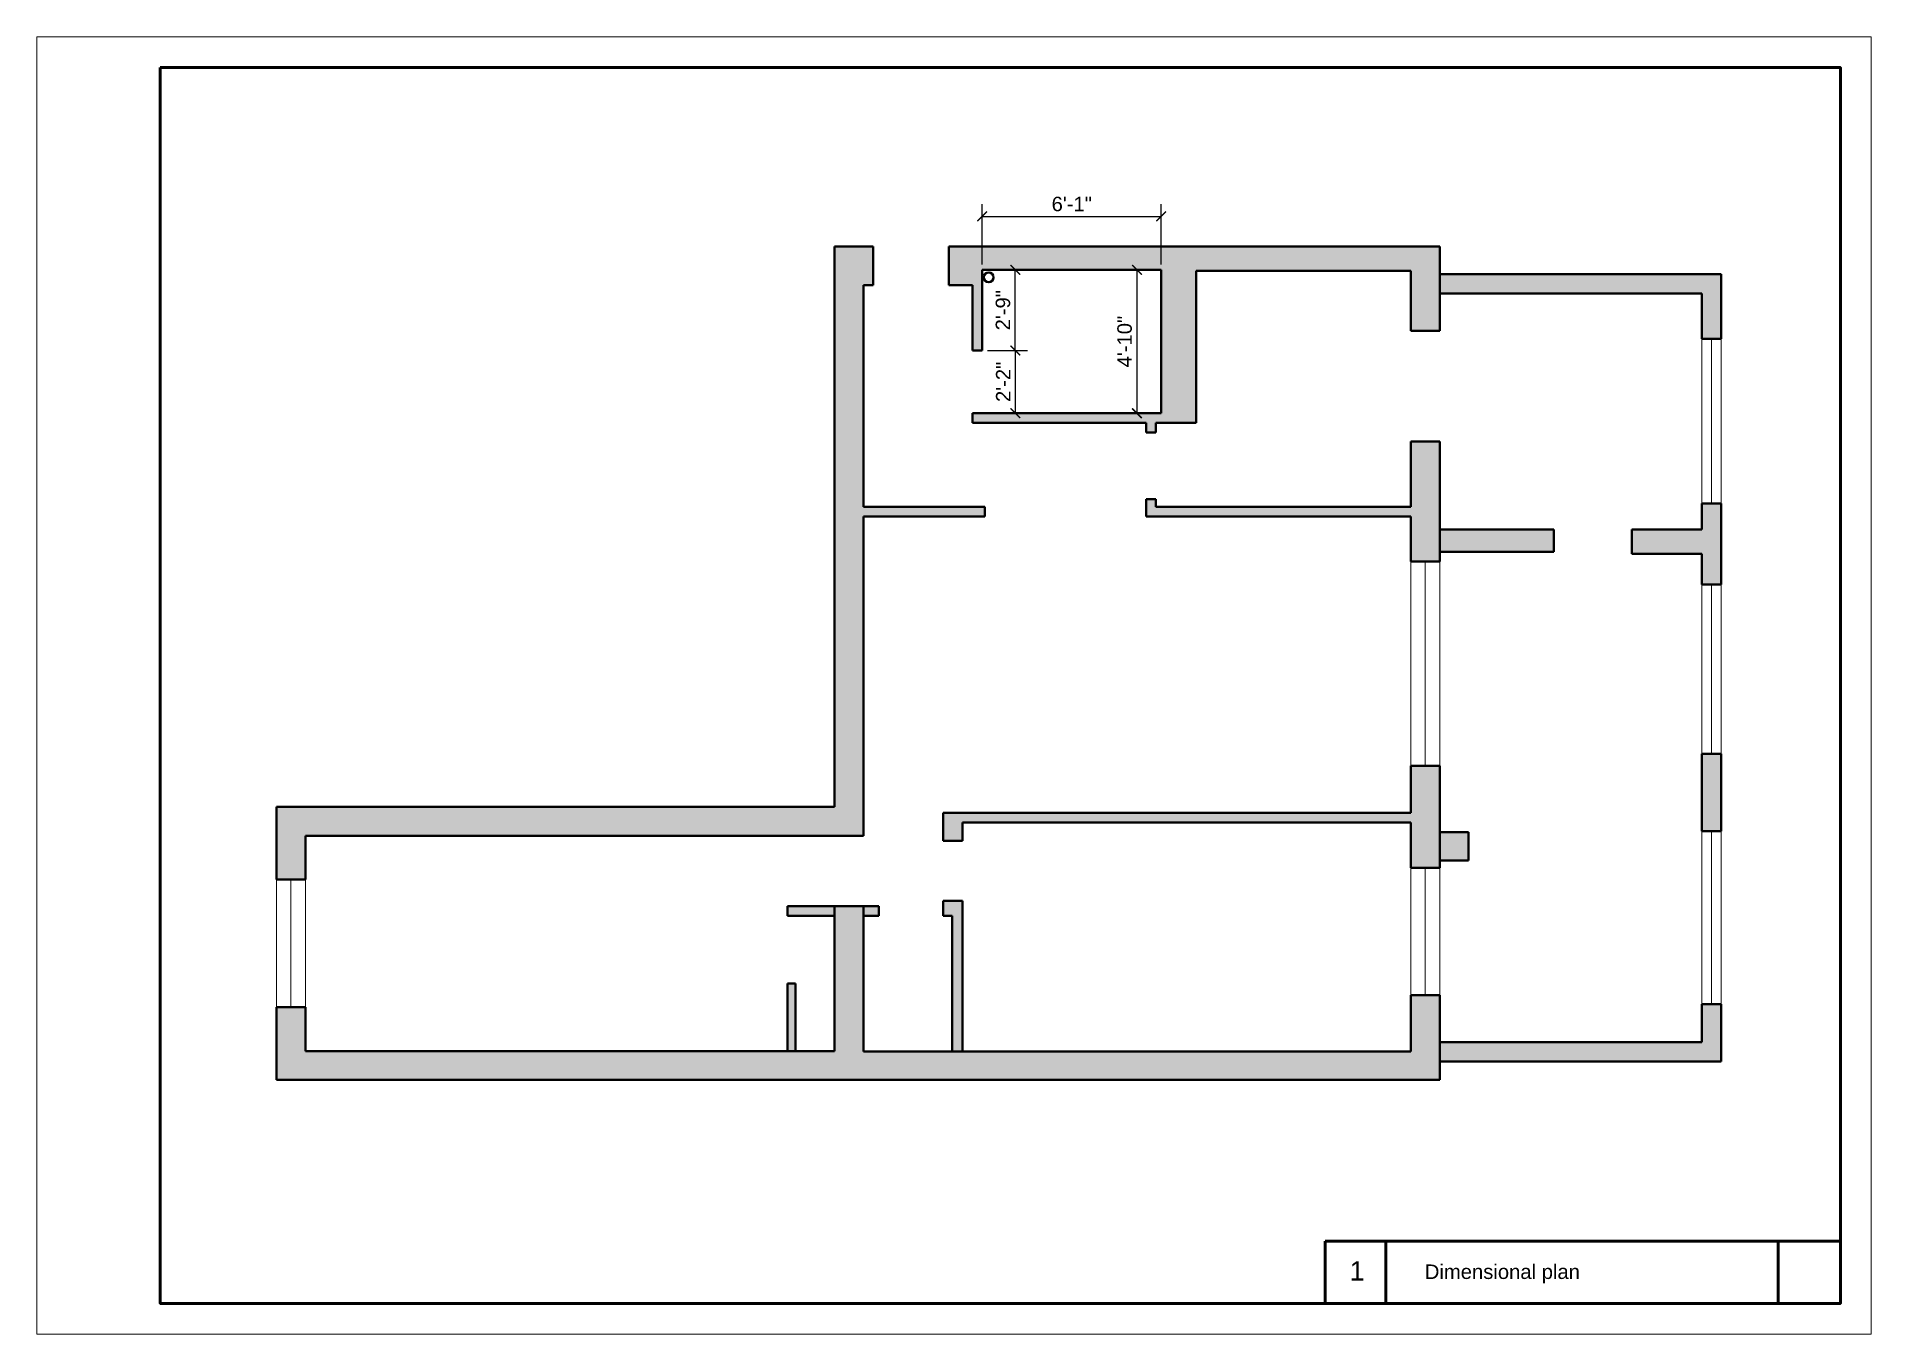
# Model space of a CAD drawing. Header units: millimetres. Extents: x -113694 to 67403, y -186630 to 63734.
# Drawn here: x -111700 to -92694, y -186523 to -173084 of the extents above; entities that cross this region are included whole.
import ezdxf

# ---------------------------------------------------------------- set-up
doc = ezdxf.new("R2010")
doc.units = ezdxf.units.MM
doc.header["$PDMODE"] = 3
doc.linetypes.add('ACAD_ISO03W100', pattern=[30, 12, -18])
for name, color, linetype, lineweight in [('0.5', 7, 'Continuous', 50), ('01 прерыпистая', 150, 'ACAD_ISO03W100', 20), ('07 размеры 0.2', 163, 'Continuous', 20), ('LEST', 32, 'Continuous', 15), ('STEN', 7, 'Continuous', 40), ('текст', 7, 'Continuous', 18)]:
    doc.layers.add(name, color=color, linetype=linetype, lineweight=lineweight)
doc.layers.add('RAZMER', color=7, linetype='Continuous')
doc.styles.get("Standard").update_dxf_attribs({"font": 'arial.ttf'})
doc.dimstyles.new('Copy(2) of ISO-25', dxfattribs={"dimtxt": 150, "dimasz": 100, "dimexe": 125, "dimexo": 55, "dimgap": 50, "dimtad": 1, "dimdec": 0, "dimlfac": 0.03937, "dimlunit": 4, "dimtxsty": 'Standard', "dimblk": 'ARCHTICK', "dimcen": 200, "dimadec": 0, "dimazin": 0, "dimtfac": 1, "dimtdec": 0, "dimtmove": 1, "dimatfit": 3, "dimfxl": 1, "dimarcsym": 0})
picture_1 = doc.add_image_def('image1.jpg', size_in_pixel=(3000, 3000))

msp = doc.modelspace()

# ---------------------------------------------------------------- texts
msp.add_text('Dimensional plan', height=150).set_placement((-97319.7, -185949.9))
at = {"layer": 'текст', "insert": (-98098.5, -185765.7), "char_height": 200, "attachment_point": 1}
msp.add_mtext_dynamic_manual_height_columns('1', width=580.946, gutter_width=12.5, heights=[0], dxfattribs=at)

# ---------------------------------------------------------------- blocks, each defined once
blk = doc.blocks.new('_ArchTick')
at = {"color": 0, "linetype": 'ByBlock', "const_width": 0.15}
blk.add_lwpolyline([(-0.5, -0.5), (0.5, 0.5)], dxfattribs=at)
blk = doc.blocks.new('*D288')
at = {"layer": 'Defpoints', "color": 0, "ltscale": 3, "transparency": 16777216}
for p in [(-100050, -174945), (-101905, -175499), (-100050, -175499)]:
    blk.add_point(p, dxfattribs=at)
at = {"layer": 'RAZMER', "color": 0, "lineweight": -2, "ltscale": 3, "transparency": 16777216}
for p, q in [((-101905, -175444), (-101905, -174820)), ((-100050, -175444), (-100050, -174820)), ((-101905, -174945), (-100050, -174945))]:
    blk.add_line(p, q, dxfattribs=at)
at = {"layer": 'RAZMER', "color": 0, "lineweight": -2, "ltscale": 3, "transparency": 16777216, "xscale": 100, "yscale": 100, "zscale": 100, "rotation": 180}
blk.add_blockref('_ArchTick', (-101905, -174945), dxfattribs=at)
at = {"layer": 'RAZMER', "color": 0, "lineweight": -2, "ltscale": 3, "transparency": 16777216, "xscale": 100, "yscale": 100, "zscale": 100}
blk.add_blockref('_ArchTick', (-100050, -174945), dxfattribs=at)
at = {"layer": 'RAZMER', "color": 0, "ltscale": 3, "transparency": 16777216, "insert": (-100977, -174818), "char_height": 150, "attachment_point": 5}
blk.add_mtext('6\'-1"', dxfattribs=at)
blk = doc.blocks.new('*D289')
at = {"layer": 'Defpoints', "color": 0, "ltscale": 3, "transparency": 16777216}
for p in [(-100050, -175499), (-100302, -176984), (-100050, -176984)]:
    blk.add_point(p, dxfattribs=at)
at = {"layer": 'RAZMER', "color": 0, "lineweight": -2, "ltscale": 3, "transparency": 16777216}
for p, q in [((-100105, -175499), (-100427, -175499)), ((-100302, -175499), (-100302, -176984)), ((-100105, -176984), (-100427, -176984))]:
    blk.add_line(p, q, dxfattribs=at)
at = {"layer": 'RAZMER', "color": 0, "lineweight": -2, "ltscale": 3, "transparency": 16777216, "xscale": 100, "yscale": 100, "zscale": 100}
for p, rotation in [((-100302, -175499), 90), ((-100302, -176984), 270)]:
    blk.add_blockref('_ArchTick', p, dxfattribs=dict(at, rotation=rotation))
at = {"layer": 'RAZMER', "color": 0, "ltscale": 3, "transparency": 16777216, "insert": (-100429, -176242), "char_height": 150, "attachment_point": 5, "rotation": 90}
blk.add_mtext('4\'-10"', dxfattribs=at)
blk = doc.blocks.new('*D290')
at = {"layer": 'Defpoints', "color": 0, "ltscale": 3, "transparency": 16777216}
for p in [(-101905, -175499), (-101562, -175499), (-101905, -176334)]:
    blk.add_point(p, dxfattribs=at)
at = {"layer": 'RAZMER', "color": 0, "lineweight": -2, "ltscale": 3, "transparency": 16777216}
for p, q in [((-101850, -175499), (-101437, -175499)), ((-101562, -176334), (-101562, -175499)), ((-101850, -176334), (-101437, -176334))]:
    blk.add_line(p, q, dxfattribs=at)
at = {"layer": 'RAZMER', "color": 0, "lineweight": -2, "ltscale": 3, "transparency": 16777216, "xscale": 100, "yscale": 100, "zscale": 100}
for p, rotation in [((-101562, -175499), 90), ((-101562, -176334), 270)]:
    blk.add_blockref('_ArchTick', p, dxfattribs=dict(at, rotation=rotation))
at = {"layer": 'RAZMER', "color": 0, "ltscale": 3, "transparency": 16777216, "insert": (-101689, -175917), "char_height": 150, "attachment_point": 5, "rotation": 90}
blk.add_mtext('2\'-9"', dxfattribs=at)
blk = doc.blocks.new('*D291')
at = {"layer": 'Defpoints', "color": 0, "ltscale": 3, "transparency": 16777216}
for p in [(-101905, -176334), (-101905, -176984), (-101562, -176984)]:
    blk.add_point(p, dxfattribs=at)
at = {"layer": 'RAZMER', "color": 0, "lineweight": -2, "ltscale": 3, "transparency": 16777216}
for p, q in [((-101850, -176334), (-101437, -176334)), ((-101562, -176334), (-101562, -176984)), ((-101850, -176984), (-101437, -176984))]:
    blk.add_line(p, q, dxfattribs=at)
at = {"layer": 'RAZMER', "color": 0, "lineweight": -2, "ltscale": 3, "transparency": 16777216, "xscale": 100, "yscale": 100, "zscale": 100}
for p, rotation in [((-101562, -176334), 90), ((-101562, -176984), 270)]:
    blk.add_blockref('_ArchTick', p, dxfattribs=dict(at, rotation=rotation))
at = {"layer": 'RAZMER', "color": 0, "ltscale": 3, "transparency": 16777216, "insert": (-101687, -176659), "char_height": 150, "attachment_point": 5, "rotation": 90}
blk.add_mtext('2\'-2"', dxfattribs=at)

# ---------------------------------------------------------------- dimensions: what is measured, and where the dimension line sits
at = {"layer": 'RAZMER', "ltscale": 3}
dim = msp.add_linear_dim(base=(-100049.7, -174944.6), p1=(-101904.7, -175499), p2=(-100049.7, -175499), dimstyle='Copy(2) of ISO-25', dxfattribs=at)
dim.commit()
dim.dimension.update_dxf_attribs({"geometry": '*D288', "text_midpoint": (-100977.2, -174818)})
for base, p1, p2, picture, middle in [((-101562.2, -175499), (-101904.7, -176334), (-101904.7, -175499), '*D290', (-101688.7, -175916.5)), ((-100302.1, -176984), (-100049.7, -175499), (-100049.7, -176984), '*D289', (-100428.7, -176241.5)), ((-101562.2, -176984), (-101904.7, -176334), (-101904.7, -176984), '*D291', (-101687.5, -176659))]:
    dim = msp.add_linear_dim(base=base, p1=p1, p2=p2, angle=90, dimstyle='Copy(2) of ISO-25', dxfattribs=at)
    dim.commit()
    dim.dimension.update_dxf_attribs({"geometry": picture, "text_midpoint": middle})

# ---------------------------------------------------------------- hatches: boundary and pattern name
at = {"layer": 'STEN'}
h = msp.add_hatch(color=256, dxfattribs=at)
h.set_gradient(color1=(147, 149, 152), color2=(147, 149, 152), tint=1)
h.paths.add_polyline_path([(-103135.7, -178053), (-101876.7, -178053), (-101876.7, -177953), (-103135.7, -177953), (-103135.7, -175656), (-103035.7, -175656), (-103035.7, -175256), (-103435.7, -175256), (-103435.7, -181059), (-109216.7, -181059), (-109216.7, -181814), (-108916.7, -181814), (-108916.7, -181359), (-103135.7, -181359)])
h.paths.add_polyline_path([(-97164.7, -183012), (-97464.7, -183012), (-97464.7, -183594), (-102107.7, -183594), (-103135.7, -183594), (-103135.7, -182089), (-103435.7, -182089), (-103435.7, -183589), (-103920.7, -183589), (-108916.7, -183589), (-108916.7, -183134), (-109216.7, -183134), (-109216.7, -183889), (-97164.7, -183889)])
h.paths.add_polyline_path([(-103435.7, -182089), (-103920.7, -182089), (-103920.7, -182189), (-103435.7, -182189)], flags=17)
h.paths.add_polyline_path([(-103838.6, -182889), (-103920.7, -182889), (-103920.7, -183589), (-103838.6, -183589)], flags=17)
h.paths.add_polyline_path([(-102974.6, -182089), (-103135.7, -182089), (-103135.7, -182189), (-102974.6, -182189)], flags=17)
h.paths.add_polyline_path([(-102107.7, -182032), (-102310.7, -182032), (-102310.7, -182189), (-102215.8, -182189), (-102215.8, -183594), (-102107.7, -183594)])
h.paths.add_polyline_path([(-97164.7, -180634), (-97464.7, -180634), (-97464.7, -181121), (-102310.7, -181121), (-102310.7, -181411), (-102107.7, -181411), (-102107.7, -181221), (-97464.7, -181221), (-97464.7, -181693), (-97164.7, -181693)])
h.paths.add_polyline_path([(-96867.7, -181324), (-97164.7, -181324), (-97164.7, -181616), (-96867.7, -181616)])
h.paths.add_polyline_path([(-95981.7, -178188), (-97164.7, -178188), (-97164.7, -178420), (-95981.7, -178420)])
h.paths.add_polyline_path([(-94250.7, -177920), (-94450.7, -177920), (-94450.7, -178188), (-95175.7, -178188), (-95175.7, -178440.1), (-94450.7, -178440.1), (-94450.7, -178759.1), (-94250.7, -178759.1)])
h.paths.add_polyline_path([(-94250.7, -180511.1), (-94450.7, -180511.1), (-94450.7, -181311.1), (-94250.7, -181311.1)])
h.paths.add_polyline_path([(-94250.7, -183104.1), (-94450.7, -183104.1), (-94450.7, -183496.1), (-97164.7, -183496.1), (-97164.7, -183696.1), (-94250.7, -183696.1)])
h.paths.add_polyline_path([(-94250.7, -175543), (-97164.7, -175543), (-97164.7, -175743), (-94450.7, -175743), (-94450.7, -176213), (-94250.7, -176213)])
h.paths.add_polyline_path([(-97164.7, -175256), (-102250.7, -175256), (-102250.7, -175656), (-102004.7, -175656), (-102004.7, -176334), (-101904.7, -176334), (-101904.7, -175499), (-100049.7, -175499), (-100049.7, -176984), (-102004.7, -176984), (-102004.7, -177084), (-100206.7, -177084), (-100206.7, -177184), (-100106.7, -177184), (-100106.7, -177084), (-99689.7, -177084), (-99689.7, -175508), (-97464.7, -175508), (-97464.7, -176132), (-97164.7, -176132)])
h.paths.add_polyline_path([(-97164.7, -177277), (-97464.7, -177277), (-97464.7, -177953), (-100106.7, -177953), (-100106.7, -177873.3), (-100206.7, -177873.3), (-100206.7, -177953), (-100206.7, -178053), (-97464.7, -178053), (-97464.7, -178520), (-97164.7, -178520)])

# ---------------------------------------------------------------- linework, layer by layer
at = {"layer": '0.5', "linetype": 'ByBlock', "lineweight": 50}
for p, q in [((-93013.9, -185559.4), (-98351.4, -185559.4)), ((-98351.4, -185559.4), (-98351.4, -186202.9)), ((-97723.2, -185559.4), (-97723.2, -186202.9)), ((-93657.2, -185559.4), (-93657.2, -186202.9))]:
    msp.add_line(p, q, dxfattribs=at)
msp.add_lwpolyline([(-110419.9, -173404.3), (-93013.9, -173404.3), (-93013.9, -186202.9), (-110419.9, -186202.9), (-110419.9, -173404.3)], dxfattribs=at)
at = {"layer": '01 прерыпистая', "color": 7, "linetype": 'ByBlock', "ltscale": 5, "true_color": 0xffffff}
msp.add_lwpolyline([(-111699.8, -173084.4), (-92694, -173084.4), (-92694, -186522.8), (-111699.8, -186522.8), (-111699.8, -173084.4)], dxfattribs=at)
at = {"layer": 'LEST'}
for p, q in [((-94450.7, -176213), (-94450.7, -177920)), ((-94350.7, -176213), (-94350.7, -177920)), ((-94250.7, -176213), (-94250.7, -177920)), ((-97464.7, -178520), (-97464.7, -180634)), ((-97314.7, -178520), (-97314.7, -180634)), ((-97164.7, -178520), (-97164.7, -180634)), ((-94450.7, -178759.1), (-94450.7, -180511.1)), ((-94350.7, -178759.1), (-94350.7, -180511.1)), ((-94250.7, -178759.1), (-94250.7, -180511.1)), ((-94450.7, -181311.1), (-94450.7, -183104.1)), ((-94350.7, -181311.1), (-94350.7, -183104.1)), ((-94250.7, -181311.1), (-94250.7, -183104.1)), ((-97464.7, -181693), (-97464.7, -183012)), ((-97314.7, -181693), (-97314.7, -183012)), ((-97164.7, -181693), (-97164.7, -183012)), ((-109216.7, -181814), (-109216.7, -183134)), ((-109066.7, -181814), (-109066.7, -183134)), ((-108916.7, -181814), (-108916.7, -183134))]:
    msp.add_line(p, q, dxfattribs=at)
at = {"layer": 'STEN'}
for p, q in [((-103035.7, -175256), (-103435.7, -175256)), ((-103435.7, -175256), (-103435.7, -181059)), ((-103035.7, -175256), (-103035.7, -175656)), ((-102250.7, -175256), (-102250.7, -175656)), ((-102250.7, -175256), (-97164.7, -175256)), ((-97164.7, -176132), (-97164.7, -175256)), ((-101904.7, -176334), (-101904.7, -175499)), ((-101904.7, -175499), (-100049.7, -175499)), ((-100049.7, -175499), (-100049.7, -176984)), ((-97464.7, -175508), (-99689.7, -175508)), ((-99689.7, -175508), (-99689.7, -177084)), ((-97464.7, -176132), (-97464.7, -175508)), ((-97164.7, -175543), (-94250.7, -175543)), ((-94250.7, -175543), (-94250.7, -176213)), ((-103035.7, -175656), (-103135.7, -175656)), ((-103135.7, -175656), (-103135.7, -177953)), ((-102250.7, -175656), (-102004.7, -175656)), ((-102004.7, -175656), (-102004.7, -176334)), ((-97164.7, -175743), (-94450.7, -175743)), ((-94450.7, -175743), (-94450.7, -176213)), ((-97464.7, -176132), (-97164.7, -176132)), ((-102004.7, -176334), (-101904.7, -176334)), ((-94450.7, -176213), (-94250.7, -176213)), ((-102004.7, -176984), (-100049.7, -176984)), ((-102004.7, -177084), (-102004.7, -176984)), ((-102004.7, -177084), (-100206.7, -177084)), ((-100206.7, -177084), (-100206.7, -177184)), ((-100106.7, -177184), (-100106.7, -177084)), ((-100106.7, -177084), (-99689.7, -177084)), ((-100206.7, -177184), (-100106.7, -177184)), ((-97464.7, -177953), (-97464.7, -177277)), ((-97464.7, -177277), (-97164.7, -177277)), ((-97164.7, -177277), (-97164.7, -178520)), ((-100106.7, -177873.3), (-100206.7, -177873.3)), ((-100206.7, -177873.3), (-100206.7, -177953)), ((-100106.7, -177953), (-100106.7, -177873.3)), ((-103135.7, -177953), (-101876.7, -177953)), ((-101876.7, -178053), (-103135.7, -178053)), ((-103135.7, -178053), (-103135.7, -181359)), ((-101876.7, -177953), (-101876.7, -178053)), ((-100206.7, -177953), (-100206.7, -178053)), ((-100206.7, -178053), (-97464.7, -178053)), ((-100106.7, -177953), (-97464.7, -177953)), ((-97464.7, -178053), (-97464.7, -178520)), ((-94450.7, -178188), (-94450.7, -177920)), ((-94450.7, -177920), (-94250.7, -177920)), ((-94250.7, -178759.1), (-94250.7, -177920)), ((-97164.7, -178188), (-95981.7, -178188)), ((-95981.7, -178188), (-95981.7, -178420)), ((-95175.7, -178188), (-95175.7, -178440.1)), ((-95175.7, -178188), (-94450.7, -178188)), ((-97164.7, -178420), (-95981.7, -178420)), ((-95175.7, -178440.1), (-94450.7, -178440.1)), ((-94450.7, -178440.1), (-94450.7, -178759.1)), ((-97464.7, -178520), (-97164.7, -178520)), ((-94450.7, -178759.1), (-94250.7, -178759.1)), ((-94450.7, -180511.1), (-94250.7, -180511.1)), ((-94450.7, -180511.1), (-94450.7, -181311.1)), ((-94250.7, -180511.1), (-94250.7, -181311.1)), ((-97464.7, -180634), (-97164.7, -180634)), ((-97464.7, -180634), (-97464.7, -181121)), ((-97164.7, -180634), (-97164.7, -181693)), ((-103435.7, -181059), (-109216.7, -181059)), ((-109216.7, -181059), (-109216.7, -181814)), ((-97464.7, -181121), (-102310.7, -181121)), ((-102310.7, -181121), (-102310.7, -181411)), ((-97464.7, -181221), (-102107.7, -181221)), ((-102107.7, -181221), (-102107.7, -181411)), ((-97464.7, -181221), (-97464.7, -181693)), ((-94450.7, -181311.1), (-94250.7, -181311.1)), ((-103135.7, -181359), (-108916.7, -181359)), ((-108916.7, -181359), (-108916.7, -181814)), ((-102310.7, -181411), (-102107.7, -181411)), ((-97164.7, -181324), (-96867.7, -181324)), ((-96867.7, -181324), (-96867.7, -181616)), ((-97464.7, -181693), (-97164.7, -181693)), ((-96867.7, -181616), (-97164.7, -181616)), ((-108916.7, -181814), (-109216.7, -181814)), ((-102310.7, -182032), (-102107.7, -182032)), ((-102310.7, -182032), (-102310.7, -182189)), ((-102107.7, -182032), (-102107.7, -183589)), ((-103920.7, -182189), (-103920.7, -182089)), ((-103920.7, -182089), (-103135.7, -182089)), ((-103920.7, -182089), (-103920.7, -182189)), ((-103920.7, -182189), (-103435.7, -182189)), ((-103435.7, -182089), (-103435.7, -183589)), ((-103135.7, -182089), (-102974.6, -182089)), ((-103135.7, -182089), (-103135.7, -183594)), ((-103135.7, -182189), (-102974.6, -182189)), ((-102974.6, -182189), (-102974.6, -182089)), ((-102310.7, -182189), (-102215.8, -182189)), ((-102215.8, -182189), (-102215.8, -183594)), ((-103920.7, -183589), (-103920.7, -182889)), ((-103920.7, -183589), (-103920.7, -182889)), ((-103920.7, -182889), (-103838.6, -182889)), ((-103838.6, -182889), (-103838.6, -183589)), ((-97464.7, -183012), (-97164.7, -183012)), ((-97464.7, -183012), (-97464.7, -183594)), ((-97164.7, -183012), (-97164.7, -183889)), ((-108916.7, -183134), (-109216.7, -183134)), ((-109216.7, -183134), (-109216.7, -183889)), ((-108916.7, -183134), (-108916.7, -183589)), ((-94450.7, -183104.1), (-94250.7, -183104.1)), ((-94450.7, -183104.1), (-94450.7, -183496.1)), ((-94250.7, -183104.1), (-94250.7, -183696.1)), ((-108916.7, -183589), (-103920.7, -183589)), ((-103435.7, -183589), (-103920.7, -183589)), ((-103135.7, -183594), (-102107.7, -183594)), ((-97464.7, -183594), (-102107.7, -183594)), ((-94450.7, -183496.1), (-97164.7, -183496.1)), ((-94250.7, -183696.1), (-97164.7, -183696.1)), ((-109216.7, -183889), (-97164.7, -183889))]:
    msp.add_line(p, q, dxfattribs=at)
msp.add_circle((-101837.5, -175577.1), 50, dxfattribs=at)

msp.set_redraw_order([(e.dxf.handle, doc.entitydb.next_handle()) for e in msp.query("TEXT MTEXT ATTDEF DIMENSION ARC_DIMENSION")])  # texts and dimensions are drawn at this point

# ---------------------------------------------------------------- pictures from other files: only their frames are drawn
at = {"layer": '07 размеры 0.2', "ltscale": 3}
image = msp.add_image(picture_1, insert=(-93657.2, -186202.9), size_in_units=(643.3, 643.3), dxfattribs=at)
image.dxf.flags = 7

doc.saveas('drawing.dxf')
